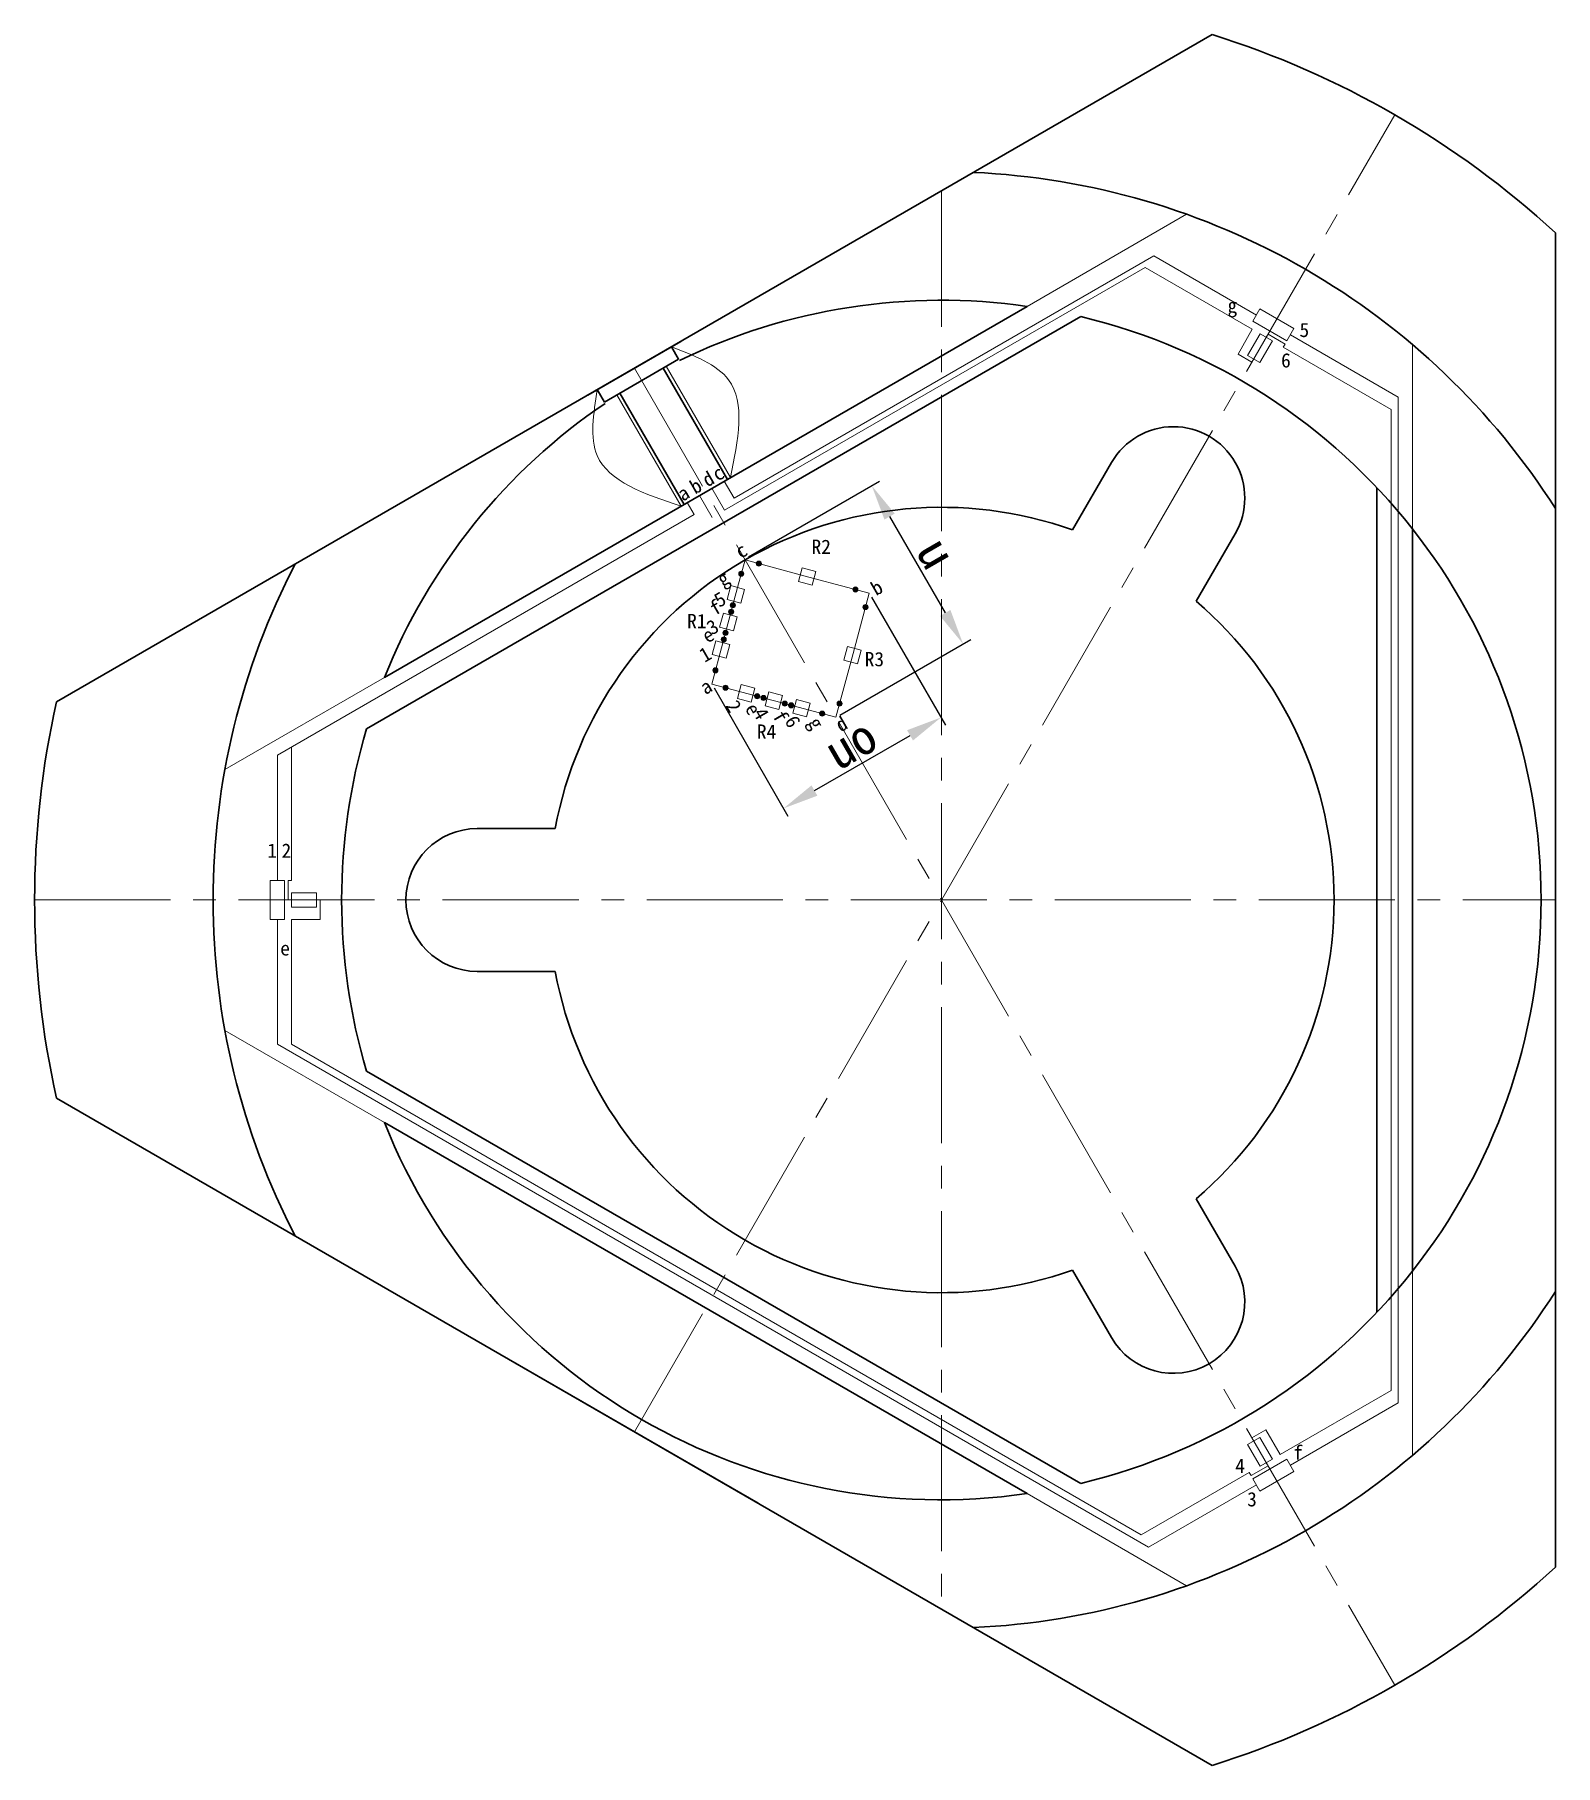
# Model space of a CAD drawing. Header units: inches. Extents: x -20 to 18950, y -1047 to 2551.
# Drawn here: x 13003.6 to 13216.6, y 214.4 to 456.8 of the extents above; entities that cross this region are included whole.
import ezdxf

# ---------------------------------------------------------------- set-up
doc = ezdxf.new("R2010")
doc.units = ezdxf.units.IN
doc.header["$MEASUREMENT"] = 0
doc.header["$PDSIZE"] = -5
doc.linetypes.add('CENTER2', pattern=[28.574999, 19.049999, -3.175, 3.175, -3.175])
doc.layers.get('0').update_dxf_attribs({"lineweight": 30})
doc.layers.get('Defpoints').update_dxf_attribs({"lineweight": 18})
for name, color, linetype, lineweight in [('10', 7, 'Continuous', 18), ('cen', 1, 'CENTER2', 20), ('dim', 5, 'Continuous', 20), ('text', 6, 'Continuous', 20)]:
    doc.layers.add(name, color=color, linetype=linetype, lineweight=lineweight)
doc.styles.add('1', font='')
doc.styles.get("Standard").update_dxf_attribs({"font": ''})
doc.styles.get('1').set_extended_font_data('宋体')
doc.styles.get('Standard').set_extended_font_data('宋体')
doc.dimstyles.new('ISO-25', dxfattribs={"dimtxt": 5, "dimasz": 5, "dimexe": 1.25, "dimexo": 0.625, "dimtad": 1, "dimdsep": 46, "dimtxsty": 'Standard', "dimcen": 2.5, "dimdle": 10, "dimadec": 0, "dimazin": 0, "dimtfac": 1, "dimtmove": 0, "dimatfit": 3, "dimfxl": 1, "dimtolj": 1, "dimarcsym": 0})

msp = doc.modelspace()

# ---------------------------------------------------------------- texts
at = {"layer": 'cen', "char_height": 2, "attachment_point": 1, "style": '1'}
for s, insert in [('R2', (13112.433, 386.115)), ('R1', (13095.011, 375.708)), ('R3', (13119.877, 370.375)), ('R4', (13104.779, 360.224))]:
    msp.add_mtext_dynamic_manual_height_columns(s, width=2.55179, gutter_width=1, heights=[0], dxfattribs=dict(at, insert=insert))
at = {"layer": 'dim', "char_height": 2, "attachment_point": 1, "style": '1'}
for s, insert in [('g', (13170.7, 419.891)), ('5', (13180.78, 416.485)), ('6', (13178.2, 412.223)), ('1', (13036.206, 343.551)), ('2', (13038.206, 343.551)), ('e', (13038.02, 329.871)), ('f', (13179.901, 259.252)), ('4', (13171.783, 257.381)), ('3', (13173.447, 252.706))]:
    msp.add_mtext_dynamic_manual_height_columns(s, width=1.93928, gutter_width=1, heights=[0], dxfattribs=dict(at, insert=insert))
for s, insert, rotation in [('d', (13096.862, 395.143), 30), ('c', (13098.254, 395.947), 30), ('a', (13093.398, 393.143), 30), ('b', (13095.13, 394.143), 30), ('c', (13101.496, 385.117), 30), ('g', (13098.971, 381.208), 30), ('5', (13098.518, 378.279), 30), ('b', (13120.486, 379.915), 30), ('f', (13097.881, 377.138), 30), ('e', (13096.845, 373.275), 30), ('3', (13097.483, 374.415), 30), ('1', (13096.454, 370.576), 30), ('a', (13096.563, 366.057), 30), ('2', (13102.078, 363.865), 300), ('e', (13104.776, 363.474), 300), ('4', (13105.917, 362.837), 300), ('f', (13108.64, 362.439), 300), ('6', (13110.336, 361.721), 300), ('d', (13115.526, 360.816), 30), ('g', (13113.604, 361.506), 300)]:
    msp.add_mtext_dynamic_manual_height_columns(s, width=1.93928, gutter_width=1, heights=[0], dxfattribs=dict(at, insert=insert, rotation=rotation))

# ---------------------------------------------------------------- blocks, each defined once
blk = doc.blocks.new('*D106')
at = {"layer": 'Defpoints', "color": 0, "transparency": 16777216}
for p in [(13120.51, 378.61), (13098.46, 365.88), (13130.56, 361.2)]:
    blk.add_point(p, dxfattribs=at)
at = {"layer": 'dim', "color": 0, "linetype": 'Continuous', "lineweight": -2, "transparency": 16777216}
for p, q in [((13120.82, 378.07), (13131.19, 360.12)), ((13098.78, 365.34), (13109.14, 347.39)), ((13112.85, 350.97), (13126.23, 358.7))]:
    blk.add_line(p, q, dxfattribs=at)
at = {"layer": 'dim', "color": 0, "transparency": 16777216}
for points in [[(13125.82, 359.42), (13126.65, 357.98), (13130.56, 361.2)], [(13112.43, 351.69), (13113.26, 350.25), (13108.52, 348.47)]]:
    blk.add_solid(points, dxfattribs=at)
at = {"layer": 'dim', "color": 0, "transparency": 16777216, "insert": (13117.98, 357.54), "char_height": 5, "attachment_point": 5, "rotation": 30}
blk.add_mtext('\\A1;uo', dxfattribs=at)
blk = doc.blocks.new('*D105')
at = {"layer": 'Defpoints', "color": 0, "transparency": 16777216}
for p in [(13103.06, 383.38), (13133.66, 371.51), (13115.85, 361.22)]:
    blk.add_point(p, dxfattribs=at)
at = {"layer": 'dim', "color": 0, "linetype": 'Continuous', "lineweight": -2, "transparency": 16777216}
for p, q in [((13103.6, 383.7), (13121.95, 394.29)), ((13123.37, 389.34), (13131.16, 375.84)), ((13116.39, 361.54), (13134.75, 372.13))]:
    blk.add_line(p, q, dxfattribs=at)
at = {"layer": 'dim', "color": 0, "transparency": 16777216}
for points in [[(13124.09, 389.76), (13122.65, 388.92), (13120.87, 393.67)], [(13131.89, 376.26), (13130.44, 375.42), (13133.66, 371.51)]]:
    blk.add_solid(points, dxfattribs=at)
at = {"layer": 'dim', "color": 0, "transparency": 16777216, "insert": (13129.97, 384.15), "char_height": 5, "attachment_point": 5, "rotation": 300}
blk.add_mtext('\\A1;u', dxfattribs=at)

# ---------------------------------------------------------------- dimensions: what is measured, and where the dimension line sits
at = {"layer": 'dim'}
dim = msp.add_aligned_dim(p1=(13103.055, 383.385), p2=(13115.85, 361.225), distance=20.57, text='u', dimstyle='ISO-25', dxfattribs=at)
dim.commit()
dim.dimension.update_dxf_attribs({"geometry": '*D105', "text_midpoint": (13129.973, 384.152)})
dim = msp.add_linear_dim(base=(13130.562, 361.198), p1=(13098.463, 365.883), p2=(13120.508, 378.611), angle=30, text='uo', dimstyle='ISO-25', dxfattribs=at)
dim.commit()
dim.dimension.update_dxf_attribs({"geometry": '*D106', "text_midpoint": (13119.539, 354.834), "dimtype": 161})

# ---------------------------------------------------------------- hatches: boundary and pattern name
at = {"layer": 'dim'}
h = msp.add_hatch(color=3, dxfattribs=at)
h.dxf.hatch_style = 1
h.paths.add_polyline_path([(13105.061, 383.109, 0.3394543), (13104.715, 382.843), (13105.408, 382.658, 0.4931454)])
h.paths.add_polyline_path([(13104.715, 382.843, 0.4931454), (13105.061, 382.392, 0.3394543), (13105.408, 382.658)])
h = msp.add_hatch(color=3, dxfattribs=at)
h.dxf.hatch_style = 1
h.paths.add_polyline_path([(13102.96, 381.33, 0.3394543), (13102.695, 381.677), (13102.509, 380.984, 0.4931454)])
h.paths.add_polyline_path([(13102.695, 381.677, 0.4931454), (13102.244, 381.33, 0.3394543), (13102.509, 380.984)])
h = msp.add_hatch(color=3, dxfattribs=at)
h.dxf.hatch_style = 1
h.paths.add_polyline_path([(13118.584, 379.485, 0.3394543), (13118.238, 379.22), (13118.931, 379.034, 0.4931454)])
h.paths.add_polyline_path([(13118.238, 379.22, 0.4931454), (13118.584, 378.768, 0.3394543), (13118.931, 379.034)])
h = msp.add_hatch(color=3, dxfattribs=at)
h.dxf.hatch_style = 1
h.paths.add_polyline_path([(13101.533, 376.005, 0.3394543), (13101.268, 376.351), (13101.082, 375.659, 0.4931454)])
h.paths.add_polyline_path([(13101.268, 376.351, 0.4931454), (13100.817, 376.005, 0.3394543), (13101.082, 375.659)])
h = msp.add_hatch(color=3, dxfattribs=at)
h.dxf.hatch_style = 1
h.paths.add_polyline_path([(13101.776, 376.912, 0.3394543), (13101.511, 377.258), (13101.325, 376.565, 0.4931454)])
h.paths.add_polyline_path([(13101.511, 377.258, 0.4931454), (13101.06, 376.912, 0.3394543), (13101.325, 376.565)])
h = msp.add_hatch(color=3, dxfattribs=at)
h.dxf.hatch_style = 1
h.paths.add_polyline_path([(13120.347, 376.672, 0.3394543), (13120.081, 377.018), (13119.896, 376.325, 0.4931454)])
h.paths.add_polyline_path([(13120.081, 377.018, 0.4931454), (13119.63, 376.672, 0.3394543), (13119.896, 376.325)])
h = msp.add_hatch(color=3, dxfattribs=at)
h.dxf.hatch_style = 1
h.paths.add_polyline_path([(13100.741, 373.048, 0.3394543), (13100.476, 373.394), (13100.29, 372.702, 0.4931454)])
h.paths.add_polyline_path([(13100.476, 373.394, 0.4931454), (13100.024, 373.048, 0.3394543), (13100.29, 372.702)])
h = msp.add_hatch(color=3, dxfattribs=at)
h.dxf.hatch_style = 1
h.paths.add_polyline_path([(13100.498, 372.141, 0.3394543), (13100.233, 372.487), (13100.047, 371.795, 0.4931454)])
h.paths.add_polyline_path([(13100.233, 372.487, 0.4931454), (13099.781, 372.141, 0.3394543), (13100.047, 371.795)])
h = msp.add_hatch(color=3, dxfattribs=at)
h.dxf.hatch_style = 1
h.paths.add_polyline_path([(13099.337, 367.807, 0.3394543), (13099.071, 368.154), (13098.886, 367.461, 0.4931454)])
h.paths.add_polyline_path([(13099.071, 368.154, 0.4931454), (13098.62, 367.807, 0.3394543), (13098.886, 367.461)])
h = msp.add_hatch(color=3, dxfattribs=at)
h.dxf.hatch_style = 1
h.paths.add_polyline_path([(13100.403, 365.722, 0.3394543), (13100.056, 365.456), (13100.749, 365.271, 0.4931454)])
h.paths.add_polyline_path([(13100.056, 365.456, 0.4931454), (13100.403, 365.005, 0.3394543), (13100.749, 365.271)])
h = msp.add_hatch(color=3, dxfattribs=at)
h.dxf.hatch_style = 1
h.paths.add_polyline_path([(13104.821, 364.538, 0.3394543), (13104.475, 364.272), (13105.168, 364.087, 0.4931454)])
h.paths.add_polyline_path([(13104.475, 364.272, 0.4931454), (13104.821, 363.821, 0.3394543), (13105.168, 364.087)])
h = msp.add_hatch(color=3, dxfattribs=at)
h.dxf.hatch_style = 1
h.paths.add_polyline_path([(13105.728, 364.295, 0.3394543), (13105.382, 364.029), (13106.075, 363.844, 0.4931454)])
h.paths.add_polyline_path([(13105.382, 364.029, 0.4931454), (13105.728, 363.578, 0.3394543), (13106.075, 363.844)])
h = msp.add_hatch(color=3, dxfattribs=at)
h.dxf.hatch_style = 1
h.paths.add_polyline_path([(13108.685, 363.503, 0.3394543), (13108.339, 363.237), (13109.031, 363.052, 0.4931454)])
h.paths.add_polyline_path([(13108.339, 363.237, 0.4931454), (13108.685, 362.786, 0.3394543), (13109.031, 363.052)])
h = msp.add_hatch(color=3, dxfattribs=at)
h.dxf.hatch_style = 1
h.paths.add_polyline_path([(13109.592, 363.26, 0.3394543), (13109.246, 362.994), (13109.938, 362.809, 0.4931454)])
h.paths.add_polyline_path([(13109.246, 362.994, 0.4931454), (13109.592, 362.543, 0.3394543), (13109.938, 362.809)])
h = msp.add_hatch(color=3, dxfattribs=at)
h.dxf.hatch_style = 1
h.paths.add_polyline_path([(13113.926, 362.099, 0.3394543), (13113.579, 361.833), (13114.272, 361.647, 0.4931454)])
h.paths.add_polyline_path([(13113.579, 361.833, 0.4931454), (13113.926, 361.382, 0.3394543), (13114.272, 361.647)])
h = msp.add_hatch(color=3, dxfattribs=at)
h.dxf.hatch_style = 1
h.paths.add_polyline_path([(13116.724, 363.149, 0.3394543), (13116.458, 363.495), (13116.272, 362.802, 0.4931454)])
h.paths.add_polyline_path([(13116.458, 363.495, 0.4931454), (13116.007, 363.149, 0.3394543), (13116.272, 362.802)])

# ---------------------------------------------------------------- linework, layer by layer
for p, q in [((13168.552, 456.842), (13006.691, 363.392)), ((13216.622, 242.188), (13216.622, 429.089)), ((13150.134, 417.341), (13050.109, 359.591)), ((13142.622, 418.777), (13052.622, 366.816)), ((13081.127, 406.367), (13094.117, 413.867)), ((13093.818, 411.385), (13092.818, 413.117)), ((13083.426, 405.385), (13093.818, 411.385)), ((13100.653, 394.546), (13091.653, 410.135)), ((13083.426, 405.385), (13082.426, 407.117)), ((13094.591, 391.046), (13085.591, 406.635)), ((13154.461, 396.93), (13149.003, 387.476)), ((13191.622, 277.889), (13191.622, 393.388)), ((13171.782, 386.93), (13166.324, 377.476)), ((13196.622, 283.677), (13196.622, 387.6)), ((13065.622, 345.639), (13076.538, 345.639)), ((13065.622, 325.639), (13076.538, 325.639)), ((13150.134, 253.936), (13050.109, 311.686)), ((13168.552, 214.435), (13006.691, 307.886)), ((13142.622, 252.5), (13052.622, 304.462)), ((13171.782, 284.347), (13166.324, 293.801)), ((13154.461, 274.347), (13149.003, 283.801)), ((13104.942, 251.16), (13070.301, 271.16))]:
    msp.add_line(p, q)
for centre, radius, start, end in [((13130.622, 335.639), 127, 47.37747, 72.62253), ((13130.622, 335.639), 102, 60, 87.4729), ((13130.622, 335.639), 102, 32.5271, 60), ((13130.622, 335.639), 84, 81.78679, 115.90396), ((13130.622, 335.639), 84, 283.43203, 76.56797), ((13130.622, 335.639), 84, 124.09604, 158.21321), ((13163.122, 391.93), 10, 330, 150), ((13130.622, 335.639), 55, 70.47568, 169.52432), ((13130.622, 335.639), 102, 152.5271, 180), ((13130.622, 335.639), 55, 310.47568, 49.52432), ((13130.622, 335.639), 127, 167.37747, 192.62253), ((13130.622, 335.639), 84, 163.43203, 196.56797), ((13065.622, 335.639), 10, 90, 270), ((13130.622, 335.639), 102, 180, 207.4729), ((13130.622, 335.639), 55, 190.47568, 289.52432), ((13130.622, 335.639), 84, 201.78679, 278.21321), ((13163.122, 279.347), 10, 210, 30), ((13130.622, 335.639), 102, 300, 327.4729), ((13130.622, 335.639), 102, 272.5271, 300), ((13130.622, 335.639), 127, 287.37747, 312.62253)]:
    msp.add_arc(centre, radius, start, end)
at = {"layer": '10'}
for p, q in [((13101.086, 394.796), (13092.086, 410.385)), ((13101.086, 394.796), (13092.086, 410.385)), ((13094.158, 390.796), (13085.158, 406.385)), ((13094.158, 390.796), (13085.158, 406.385))]:
    msp.add_line(p, q, dxfattribs=at)
for points in [[(13092.818, 413.117), (13100.819, 408.498), (13101.086, 394.796)], [(13082.426, 407.117), (13082.426, 397.878), (13094.158, 390.796)]]:
    msp.add_spline(points, degree=3, dxfattribs=at)
at = {"layer": 'cen'}
for p, q in [((13087.622, 261.16), (13194.122, 445.624)), ((13130.622, 434.943), (13130.622, 236.334)), ((13087.622, 410.117), (13194.122, 225.653)), ((13003.622, 335.639), (13216.622, 335.639))]:
    msp.add_line(p, q, dxfattribs=at)
at = {"layer": 'dim'}
for p, q in [((13159.173, 424.232), (13100.263, 390.221)), ((13160.372, 425.85), (13101.595, 391.915)), ((13159.173, 424.232), (13174.173, 415.572)), ((13160.372, 425.85), (13174.74, 417.554)), ((13175.24, 418.42), (13174.24, 416.688)), ((13175.24, 418.42), (13180.003, 415.67)), ((13174.173, 415.572), (13172.173, 412.108)), ((13173.506, 411.916), (13175.256, 414.947)), ((13174.24, 416.688), (13179.003, 413.938)), ((13175.256, 414.947), (13176.988, 413.947)), ((13176.122, 414.447), (13176.372, 414.88)), ((13178.753, 413.505), (13176.372, 414.88)), ((13180.003, 415.67), (13179.003, 413.938)), ((13194.622, 406.075), (13179.503, 414.804)), ((13181.885, 413.429), (13179.503, 414.804)), ((13174.122, 410.983), (13172.173, 412.108)), ((13175.238, 410.916), (13176.988, 413.947)), ((13178.503, 413.072), (13178.753, 413.505)), ((13193.622, 404.343), (13178.503, 413.072)), ((13175.238, 410.916), (13173.506, 411.916)), ((13174.122, 410.983), (13174.372, 411.416)), ((13194.622, 265.202), (13194.622, 406.075)), ((13193.622, 266.934), (13193.622, 404.343)), ((13098.488, 393.296), (13100.263, 390.221)), ((13100.22, 394.296), (13101.595, 391.915)), ((13095.024, 391.296), (13095.998, 389.608)), ((13096.756, 392.296), (13098.531, 389.221)), ((13095.998, 389.608), (13037.622, 355.905)), ((13102.086, 379.406), (13103.122, 383.27)), ((13110.849, 381.199), (13103.122, 383.27)), ((13110.59, 380.234), (13111.108, 382.165)), ((13112.781, 380.682), (13110.849, 381.199)), ((13113.04, 381.648), (13111.108, 382.165)), ((13112.522, 379.716), (13113.04, 381.648)), ((13120.508, 378.611), (13112.781, 380.682)), ((13100.603, 377.733), (13101.121, 379.665)), ((13103.052, 379.148), (13101.121, 379.665)), ((13101.569, 377.474), (13102.086, 379.406)), ((13102.535, 377.216), (13103.052, 379.148)), ((13112.522, 379.716), (13110.59, 380.234)), ((13120.508, 378.611), (13118.438, 370.884)), ((13099.568, 373.87), (13100.085, 375.801)), ((13102.017, 375.284), (13100.085, 375.801)), ((13102.535, 377.216), (13100.603, 377.733)), ((13101.051, 375.543), (13101.569, 377.474)), ((13101.499, 373.352), (13099.568, 373.87)), ((13100.016, 371.679), (13100.534, 373.611)), ((13100.534, 373.611), (13101.051, 375.543)), ((13101.499, 373.352), (13102.017, 375.284)), ((13098.463, 365.883), (13100.016, 371.679)), ((13098.532, 370.006), (13099.05, 371.938)), ((13100.982, 371.42), (13099.05, 371.938)), ((13100.464, 369.488), (13100.982, 371.42)), ((13117.472, 371.143), (13116.954, 369.211)), ((13117.472, 371.143), (13119.404, 370.625)), ((13118.438, 370.884), (13117.92, 368.952)), ((13100.464, 369.488), (13098.532, 370.006)), ((13117.92, 368.952), (13115.85, 361.225)), ((13116.954, 369.211), (13118.886, 368.693)), ((13119.404, 370.625), (13118.886, 368.693)), ((13098.463, 365.883), (13104.259, 364.33)), ((13102.586, 365.814), (13102.068, 363.882)), ((13102.068, 363.882), (13104, 363.365)), ((13102.586, 365.814), (13104.517, 365.296)), ((13104.517, 365.296), (13104, 363.365)), ((13104.259, 364.33), (13106.19, 363.813)), ((13106.449, 364.779), (13105.932, 362.847)), ((13106.19, 363.813), (13108.122, 363.295)), ((13106.449, 364.779), (13108.381, 364.261)), ((13108.381, 364.261), (13107.863, 362.329)), ((13110.313, 363.743), (13109.795, 361.812)), ((13110.313, 363.743), (13112.245, 363.226)), ((13105.932, 362.847), (13107.863, 362.329)), ((13108.122, 363.295), (13110.054, 362.778)), ((13109.795, 361.812), (13111.727, 361.294)), ((13110.054, 362.778), (13111.986, 362.26)), ((13112.245, 363.226), (13111.727, 361.294)), ((13111.986, 362.26), (13115.85, 361.225)), ((13039.622, 357.059), (13039.622, 338.389)), ((13037.622, 341.139), (13037.622, 355.905)), ((13037.622, 341.139), (13037.622, 338.389)), ((13036.622, 338.389), (13038.622, 338.389)), ((13036.622, 332.889), (13036.622, 338.389)), ((13038.622, 332.889), (13038.622, 338.389)), ((13039.122, 335.639), (13039.122, 338.389)), ((13039.622, 338.389), (13039.122, 338.389)), ((13039.622, 335.639), (13039.122, 335.639)), ((13039.622, 334.639), (13039.622, 336.639)), ((13043.122, 336.639), (13039.622, 336.639)), ((13043.122, 334.639), (13039.622, 334.639)), ((13043.122, 336.639), (13043.122, 334.639)), ((13043.622, 335.639), (13043.122, 335.639)), ((13043.622, 335.639), (13043.122, 335.639)), ((13043.622, 335.639), (13043.622, 332.889)), ((13036.622, 332.889), (13038.622, 332.889)), ((13037.622, 315.431), (13037.622, 332.889)), ((13039.622, 315.431), (13039.622, 332.889)), ((13039.622, 332.889), (13043.622, 332.889)), ((13159.622, 244.995), (13037.622, 315.431)), ((13158.622, 246.727), (13039.622, 315.431)), ((13193.622, 266.934), (13178.07, 257.955)), ((13194.622, 265.202), (13179.503, 256.473)), ((13175.238, 260.361), (13173.506, 259.361)), ((13176.07, 261.419), (13174.122, 260.294)), ((13174.122, 260.294), (13174.372, 259.861)), ((13175.238, 260.361), (13176.988, 257.33)), ((13178.07, 257.955), (13176.07, 261.419)), ((13173.506, 259.361), (13175.256, 256.33)), ((13174.24, 254.589), (13179.003, 257.339)), ((13175.256, 256.33), (13176.988, 257.33)), ((13180.003, 255.607), (13179.003, 257.339)), ((13181.885, 257.848), (13179.503, 256.473)), ((13158.622, 246.727), (13173.74, 255.455)), ((13173.74, 255.455), (13173.99, 255.022)), ((13176.372, 256.397), (13173.99, 255.022)), ((13175.24, 252.857), (13174.24, 254.589)), ((13175.24, 252.857), (13180.003, 255.607)), ((13176.122, 256.83), (13176.372, 256.397)), ((13159.622, 244.995), (13174.74, 253.723))]:
    msp.add_line(p, q, dxfattribs=at)
for centre in [(13105.061, 382.75), (13102.602, 381.33), (13118.584, 379.127), (13101.175, 376.005), (13101.418, 376.912), (13119.989, 376.672), (13100.383, 373.048), (13100.14, 372.141), (13098.979, 367.807), (13100.403, 365.364), (13104.821, 364.18), (13105.728, 363.937), (13108.685, 363.144), (13109.592, 362.901), (13113.926, 361.74), (13116.365, 363.149)]:
    msp.add_circle(centre, 0.358, dxfattribs=at)
at = {"layer": 'text'}
for p, q in [((13164.972, 431.681), (13142.622, 418.777)), ((13196.622, 413.408), (13196.622, 387.6)), ((13030.272, 353.912), (13052.622, 366.816)), ((13030.272, 317.365), (13052.622, 304.462)), ((13196.622, 257.87), (13196.622, 283.677)), ((13164.972, 239.597), (13142.622, 252.5))]:
    msp.add_line(p, q, dxfattribs=at)

msp.set_redraw_order([(e.dxf.handle, doc.entitydb.next_handle()) for e in msp.query("TEXT MTEXT ATTDEF DIMENSION ARC_DIMENSION")])  # texts and dimensions are drawn at this point

doc.saveas('drawing.dxf')
